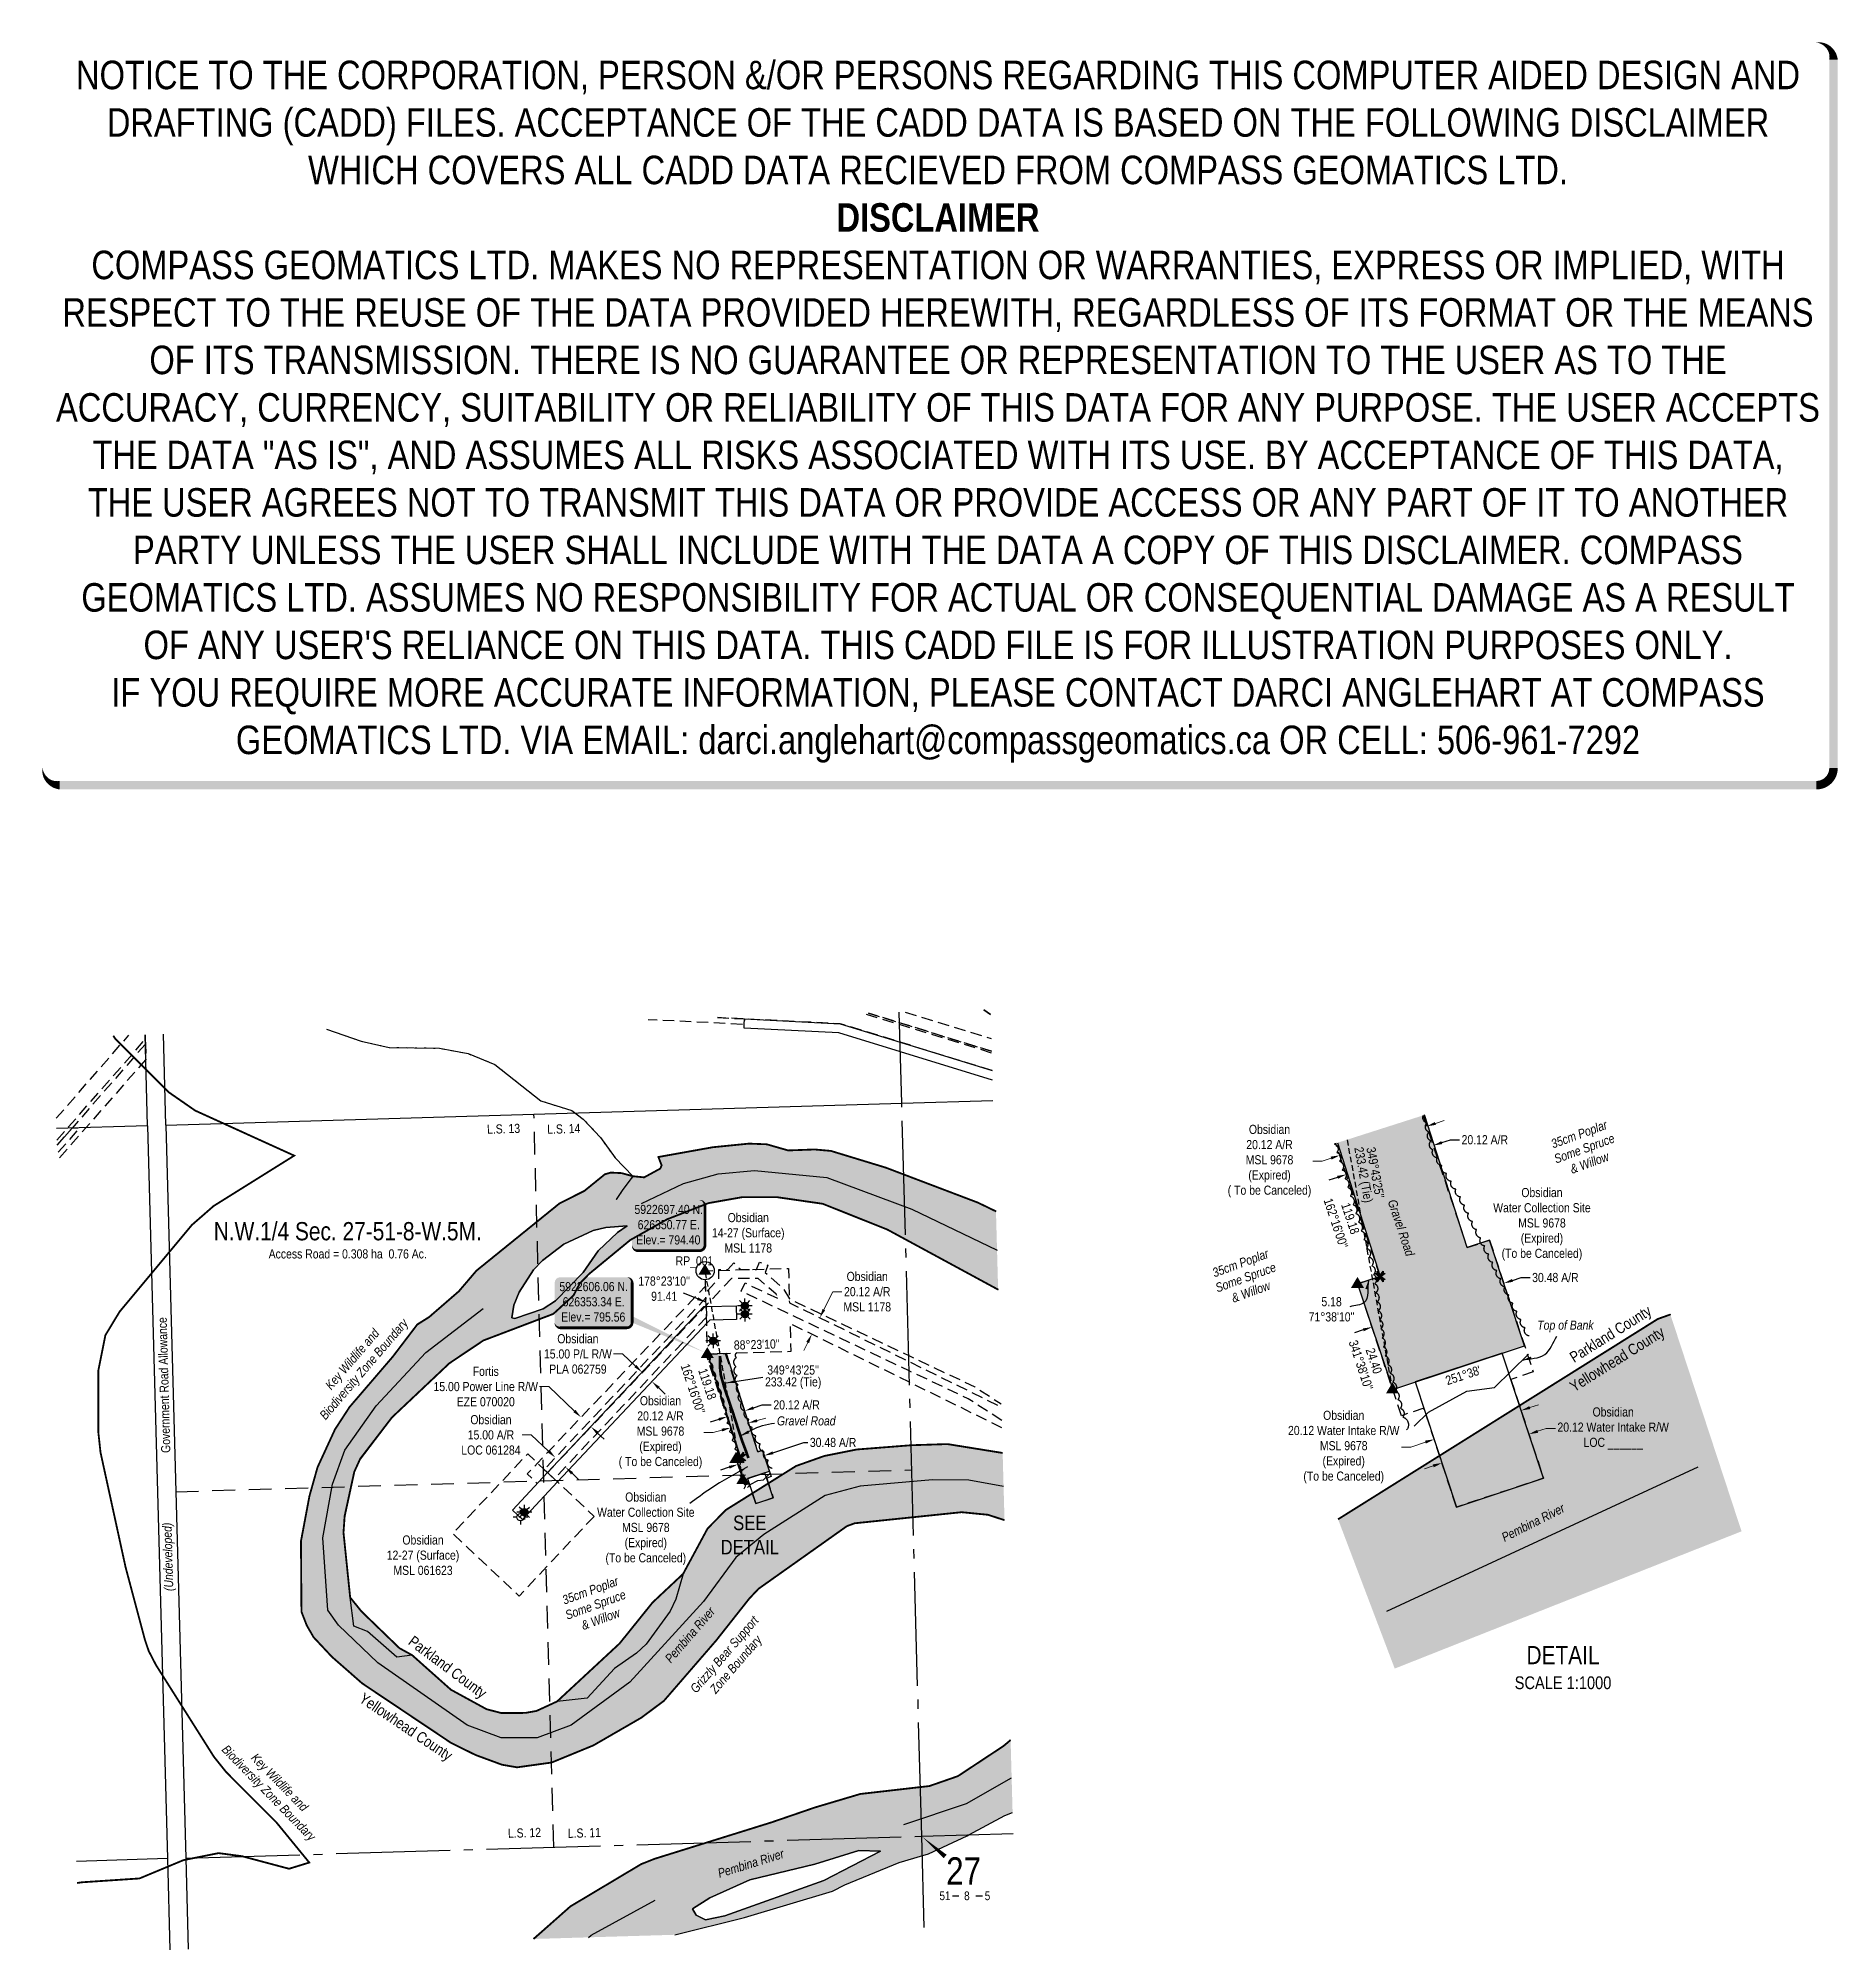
# Model space of a CAD drawing. Extents: x 625619 to 627593, y 5921953 to 5924049.
import ezdxf
from ezdxf.enums import TextEntityAlignment as Align

# ---------------------------------------------------------------- set-up
doc = ezdxf.new("R2010")
doc.units = 0
doc.header["$LTSCALE"] = 5
doc.header["$PDSIZE"] = 0.5
for name, pattern in [('0', [1, 1, 0]), ('BORDER2', [22.225, 6.35, -3.175, 6.35, -3.175, 0, -3.175]), ('DASHDOT2', [12.7, 6.35, -3.175, 0, -3.175]), ('foc-ACCESSROAD', [3.75, 2.5, -1.25]), ('foc-FLOWLINE', [3.75, 2.5, -1.25]), ('foc-LSD', [8, 5, -3]), ('foc-QUARTERLINE', [33, 25, -3, 2, -3]), ('foc-TIELINE', [1.875, 1.25, -0.625]), ('foc-WHEELTRACKS', [2, 0.4, -1.6])]:
    doc.linetypes.add(name, pattern=pattern)
doc.layers.get('Defpoints').update_dxf_attribs({"color": 9})
for name, color, linetype in [('10', 1, 'Continuous'), ('35', 37, 'Continuous'), ('9', 3, 'Continuous'), ('AS-ROADS', 254, 'Continuous'), ('AS-WILDLIFE', 131, 'DASHDOT2'), ('BF_Hydro_Polygon', 7, 'Continuous'), ('C-AR', 13, 'foc-ACCESSROAD'), ('C-RW', 13, 'Continuous'), ('C-SYMBOL', 7, 'Continuous'), ('C-WS', 13, 'foc-ACCESSROAD'), ('C-WS-S', 8, 'Continuous'), ('DETAIL-T', 7, 'Continuous'), ('F-EZE', 190, 'foc-FLOWLINE'), ('F-WS-S', 8, 'Continuous'), ('L-33', 7, 'Continuous'), ('L-AREAREQUIRED', 7, 'Continuous'), ('L-BD', 7, 'Continuous'), ('L-MON', 1, 'Continuous'), ('L-ROAD-T', 7, 'Continuous'), ('L-SEC', 7, 'Continuous'), ('L-SECLBL', 7, 'Continuous'), ('L-SECQ', 8, 'foc-QUARTERLINE'), ('L-SECTION-LSD', 7, 'foc-LSD'), ('L-TIE', 7, 'foc-TIELINE'), ('L-TIE-T', 7, 'Continuous'), ('P-PROPOSED', 10, 'Continuous'), ('P-PROPOSED-H', 21, 'Continuous'), ('P-TXT', 4, 'Continuous'), ('T-BUSH', 110, '0'), ('T-BUSH-T', 110, 'Continuous'), ('T-SLOPE', 48, 'Continuous'), ('T-WATER', 160, 'Continuous'), ('T-WATER-H', 133, 'Continuous'), ('T-WATER-P3', 160, 'foc-WHEELTRACKS'), ('T-WATER-T', 170, 'Continuous')]:
    doc.layers.add(name, color=color, linetype=linetype)
doc.layers.add('AS-COUNTY', color=7, linetype='BORDER2', lineweight=60, true_color=0xcc33ff)
for name, color, linetype, lineweight in [('C-AR-T', 13, 'Continuous', 9), ('C-RW-T', 13, 'Continuous', 9), ('F-EZE-T', 190, 'Continuous', 9), ('T-TEXT', 48, 'Continuous', 18)]:
    doc.layers.add(name, color=color, linetype=linetype, lineweight=lineweight)
doc.layers.add('DISCLAIMER', color=7, linetype='Continuous', plot=False)
doc.layers.add('oil_and_gas_wells_pt', color=7, linetype='Continuous', plot=False)
doc.styles.add('100L', font='ARIALN.TTF', dxfattribs={"height": 11})
doc.styles.add('175L', font='ARIALN.TTF', dxfattribs={"height": 20})
doc.styles.add('240', font='ARIALN.TTF', dxfattribs={"height": 30})
doc.styles.add('80', font='ARIALN.TTF', dxfattribs={"height": 10})
doc.styles.add('80CG', font='ARIALN.TTF', dxfattribs={"height": 10})
doc.styles.add('80L', font='ARIALN.TTF', dxfattribs={"height": 10})
doc.styles.add('80LS', font='ARIALNI.TTF', dxfattribs={"height": 10})
doc.styles.add('foc-LtypeFont', font='ARIALN.TTF', dxfattribs={"height": 7.35})
doc.styles.add('SIMPLEX', font='ARIALN.TTF')
doc.linetypes.add('foc-TOPO-flowdirection-NOLINE', pattern='A,0,[">",foc-LtypeFont,S=0.3,R=0,X=0,Y=-0.945],-20,[">",foc-LtypeFont,S=0.3,R=0,X=0,Y=-0.945],0', length=20)
doc.dimstyles.new('Compass 5 000', dxfattribs={"dimscale": 5, "dimtxt": 9, "dimasz": 2, "dimexe": 0.2, "dimexo": 0.0625, "dimgap": 0.5, "dimtad": 0, "dimtih": 1, "dimtoh": 1, "dimzin": 0, "dimdsep": 46, "dimtxsty": '80CG', "dimcen": 0.1, "dimse1": 1, "dimse2": 1, "dimclrd": 256, "dimclrt": 256, "dimaunit": 1, "dimadec": 4, "dimazin": 0, "dimtfac": 0.06, "dimtofl": 0, "dimtmove": 0, "dimatfit": 1, "dimfxl": 0.2, "dimtolj": 1, "dimtzin": 0, "dimlwd": -1, "dimarcsym": 0})

msp = doc.modelspace()

# ---------------------------------------------------------------- texts
at = {"layer": '35', "color": 3, "style": '80'}
msp.add_attdef('RP_001', (626318.42, 5922703.154), 'RP', height=9.9967, dxfattribs=at)
at = {"layer": 'AS-WILDLIFE', "char_height": 9.99668, "attachment_point": 5, "style": '240'}
for s, width, insert, rotation in [('{\\fArial Narrow|b0|i1|c0|p34;Key Wildlife and\\PBiodiversity Zone Boundary}', 140.84449, (625971.102, 5922593.999), 49.349281), ('{\\fArial Narrow|b0|i1|c0|p34;Grizzly Bear Support\\PZone Boundary}', 106.20388, (626379.24, 5922270.164), 49.115969), ('{\\fArial Narrow|b0|i1|c0|p34;Key Wildlife and\\PBiodiversity Zone Boundary}', 140.84449, (625877.074, 5922129.508), 314.272744)]:
    msp.add_mtext_dynamic_manual_height_columns(s, width=width, gutter_width=44.985, heights=[0], dxfattribs=dict(at, insert=insert, rotation=rotation))
at = {"layer": 'C-AR-T', "char_height": 9.99668, "attachment_point": 5, "style": '80CG'}
for s, insert, width in [('\\A1;Obsidian\\PWater Collection Site\\PMSL 9678\\P(Expired)\\P(To be Canceled)', (627268.756, 5922748.339), 107.15855), ('\\A1;Obsidian\\P14-27 (Surface)\\PMSL 1178', (626398.075, 5922738.972), 78.96873), ('\\A1;Obsidian\\PWater Collection Site\\PMSL 9678\\P(Expired)\\P(To be Canceled)', (626285.686, 5922414.355), 107.15855), ('\\A1;Obsidian\\P12-27 (Surface)\\PMSL 061623', (626041.278, 5922385.354), 78.96873)]:
    msp.add_mtext(s, dxfattribs=dict(at, insert=insert, width=width))
at = {"layer": 'C-SYMBOL', "color": 3, "style": '175L'}
msp.add_text('N.W.1/4 Sec. 27-51-8-W.5M.', height=19.99336, dxfattribs=at).set_placement((625958.716, 5922724.767), align=Align.BOTTOM_CENTER)
at = {"layer": 'DETAIL-T', "color": 3, "attachment_point": 5, "style": '80CG'}
for s, insert, char_height, width in [('SEE\\PDETAIL', (626399.79, 5922407.566), 15.9948, 63.6154), ('DETAIL\\P{\\H0.7x;SCALE 1:1000}', (627291.874, 5922262.063), 19.99349, 223.78511)]:
    msp.add_mtext(s, dxfattribs=dict(at, insert=insert, char_height=char_height, width=width))
at = {"layer": 'L-33', "color": 200, "linetype": 'Continuous', "true_color": 0xcc33ff, "char_height": 11.99602, "attachment_point": 5, "style": '240'}
for s, width, insert, rotation in [('Parkland County', 101.59513, (627344.884, 5922626.577), 32.055787), ('Yellowhead County', 118.40264, (627352.117, 5922598.9), 32.055787), ('Parkland County', 101.59513, (626067.286, 5922261.317), 323.273327), ('Yellowhead County', 118.40264, (626021.62, 5922195.73), 326.122356)]:
    msp.add_mtext_dynamic_manual_height_columns(s, width=width, gutter_width=44.985, heights=[0], dxfattribs=dict(at, insert=insert, rotation=rotation))
at = {"layer": 'L-AREAREQUIRED', "color": 5, "insert": (625958.716, 5922710.737), "char_height": 9.99674, "attachment_point": 8, "style": '80L'}
msp.add_mtext('Access Road = 0.308 ha  0.76 Ac.', dxfattribs=at)
at = {"layer": 'L-BD', "style": '80L'}
for s, height, rotation, p in [("88°23'10''", 9.9967, 1.6135, (626407.466, 5922616.524)), ("341°38'10''", 9.99674, 288.3614, (627070.242, 5922593.843)), ('24.40', 9.9967, 288.3614, (627084.473, 5922598.566)), ("251°38'", 9.9967, 18.3993, (627182.333, 5922582.76))]:
    msp.add_text(s, height=height, rotation=rotation, dxfattribs=at).set_placement(p, align=Align.MIDDLE)
at = {"layer": 'L-BD', "char_height": 9.99674, "width": 37.68856, "attachment_point": 2, "rotation": 288.398968, "style": '80L'}
for insert in [(627063.351, 5922756.275), (626358.013, 5922574.764)]:
    msp.add_mtext("119.18\\P162°16'00'' ", dxfattribs=dict(at, insert=insert))
at = {"layer": 'L-BD', "char_height": 9.99674, "attachment_point": 2, "style": '80L'}
for s, insert, width in [("178°23'10''\\P91.41", (626305.852, 5922691.047), 25.64633), ("5.18\\P71%%D38'10''", (627038.011, 5922668.476), 30.41687)]:
    msp.add_mtext(s, dxfattribs=dict(at, insert=insert, width=width))
at = {"layer": 'L-ROAD-T', "style": '80L'}
msp.add_text('Government Road Allowance', height=9.99668, rotation=91.547194, dxfattribs=at).set_placement((625757.149, 5922571.991), align=Align.MIDDLE_CENTER)
at = {"layer": 'L-TIE-T', "style": '80L'}
for s, p in [('233.42 (Tie)', (627072.028, 5922802.422)), ("349°43'25''", (627086.044, 5922804.963))]:
    msp.add_text(s, height=9.99674, rotation=280.2766, dxfattribs=at).set_placement(p, align=Align.MIDDLE)
for s, p in [("349°43'25''", (626447.337, 5922588.523)), ('233.42 (Tie)', (626447.352, 5922574.277))]:
    msp.add_text(s, height=9.99674, dxfattribs=at).set_placement(p, align=Align.MIDDLE)
at = {"layer": 'P-TXT', "insert": (626491.148, 5922508.986), "char_height": 9.99674, "attachment_point": 5, "style": '80CG'}
msp.add_mtext('\\A1;30.48 A/R', dxfattribs=at)
at = {"layer": 'T-BUSH-T', "char_height": 9.99674, "width": 84.09034, "attachment_point": 2, "rotation": 20, "style": '80LS'}
for insert in [(627307.829, 5922851.846), (626936.328, 5922710.438), (626223.092, 5922351.439)]:
    msp.add_mtext('35cm Poplar\\PSome Spruce \\P& Willow', dxfattribs=dict(at, insert=insert))
at = {"layer": 'T-TEXT', "style": '80LS'}
msp.add_text('(Undeveloped)', height=9.99668, rotation=91.547194, dxfattribs=at).set_placement((625761.342, 5922383.578), align=Align.MIDDLE_CENTER)
at = {"layer": 'T-TEXT', "insert": (627108.915, 5922776.601), "char_height": 9.99674, "attachment_point": 1, "rotation": 288.492882, "style": '80L'}
msp.add_mtext_dynamic_manual_height_columns('{\\fArial Narrow|b0|i1|c0|p34;Gravel Road}', width=64.9704, gutter_width=50, heights=[0], dxfattribs=at)
at = {"layer": 'T-TEXT', "char_height": 9.99674, "attachment_point": 1, "style": '80L'}
for s, width, insert in [('{\\fArial Narrow|b0|i1|c0|p34;Top of Bank}', 62.48745, (627263.667, 5922642.719)), ('{\\fArial Narrow|b0|i1|c0|p34;Gravel Road}', 64.9704, (626429.57, 5922537.753))]:
    msp.add_mtext_dynamic_manual_height_columns(s, width=width, gutter_width=50, heights=[0], dxfattribs=dict(at, insert=insert))
at = {"layer": 'T-WATER-T', "char_height": 9.99668, "width": 78.96873, "attachment_point": 5, "style": '80CG'}
for insert, rotation in [((627259.075, 5922421.142), 26.763632), ((626334.158, 5922297.956), 49.115969), ((626400.953, 5922047.309), 17.318471)]:
    msp.add_mtext('\\A1;{\\fArial Narrow|b0|i1|c0|p34;Pembina River}', dxfattribs=dict(at, insert=insert, rotation=rotation))

# ---------------------------------------------------------------- blocks, each defined once
blk = doc.blocks.new('TRIA')
blk.add_hatch(color=255).paths.add_polyline_path([(-0.04, 1.52), (-1.47, -0.87), (1.39, -0.87)])
blk = doc.blocks.new('TRIAA')
blk.add_blockref('TRIA', (0, 0))
blk = doc.blocks.new('TRIB')
at = {"color": 1}
blk.add_lwpolyline([(-1.12, -0.67), (-0.04, 1.13), (1.04, -0.67)], close=True, dxfattribs=at)
blk = doc.blocks.new('TRIBB')
blk.add_blockref('TRIB', (0, 0))
blk = doc.blocks.new('TRICC')
for name in ['TRIAA', 'TRIBB']:
    blk.add_blockref(name, (0, 0))
blk = doc.blocks.new('plspike')
blk.add_blockref('TRICC', (0, 0))
blk = doc.blocks.new('STRIA')
blk.add_hatch(color=255).paths.add_polyline_path([(-0.04, 1.52), (-1.47, -0.87), (1.39, -0.87)])
blk = doc.blocks.new('STRIAA')
blk.add_blockref('STRIA', (0, 0))
blk = doc.blocks.new('STRIB')
at = {"color": 1}
blk.add_solid([(-1.12, -0.67), (-0.04, 1.13), (1.04, -0.67)], dxfattribs=at)
blk = doc.blocks.new('STRIBB')
blk.add_blockref('STRIB', (0, 0))
blk = doc.blocks.new('STRICC')
for name in ['STRIAA', 'STRIBB']:
    blk.add_blockref(name, (0, 0))
blk = doc.blocks.new('fdspike')
blk.add_blockref('STRICC', (0, 0))
blk = doc.blocks.new('TEMP')
h = blk.add_hatch(color=255)
h.dxf.hatch_style = 1
h.paths.add_polyline_path([(0, 0.25), (-0.67, 1.15), (-0.67, 0.67), (-1.15, 0.67), (-0.25, 0), (-1.15, -0.67), (-0.67, -0.67), (-0.67, -1.15), (0, -0.25), (0.67, -1.15), (0.67, -0.67), (1.15, -0.67), (0.25, 0), (1.15, 0.67), (0.67, 0.67), (0.67, 1.15)])
h.paths.add_polyline_path([(0.57, 0.85), (0.57, 0.57), (0.85, 0.57), (0.08, 0), (0.85, -0.57), (0.57, -0.57), (0.57, -0.85), (0, -0.08), (-0.57, -0.85), (-0.57, -0.57), (-0.85, -0.57), (-0.08, 0), (-0.85, 0.57), (-0.57, 0.57), (-0.57, 0.85), (0, 0.08)], flags=16)
h = blk.add_hatch(color=1)
h.dxf.hatch_style = 1
h.paths.add_polyline_path([(0, 0.08), (-0.57, 0.85), (-0.57, 0.57), (-0.85, 0.57), (-0.08, 0), (-0.85, -0.57), (-0.57, -0.57), (-0.57, -0.85), (0, -0.08), (0.57, -0.85), (0.57, -0.57), (0.85, -0.57), (0.08, 0), (0.85, 0.57), (0.57, 0.57), (0.57, 0.85)])
at = {"color": 1}
for p, q in [((-0.08, 0), (0.08, 0)), ((0, 0.08), (0, -0.08))]:
    blk.add_line(p, q, dxfattribs=at)
at = {"color": 255, "flags": 128}
blk.add_lwpolyline([(-0.25, 0), (-1.15, 0.67), (-0.67, 0.67), (-0.67, 1.15), (0, 0.25), (0.67, 1.15), (0.67, 0.67), (1.15, 0.67), (0.25, 0), (1.15, -0.67), (0.67, -0.67), (0.67, -1.15), (0, -0.25), (-0.67, -1.15), (-0.67, -0.67), (-1.15, -0.67)], close=True, dxfattribs=at)
at = {"color": 1, "flags": 128}
blk.add_lwpolyline([(-0.08, 0), (-0.85, 0.57), (-0.57, 0.57), (-0.57, 0.85), (0, 0.08), (0.57, 0.85), (0.57, 0.57), (0.85, 0.57), (0.08, 0), (0.85, -0.57), (0.57, -0.57), (0.57, -0.85), (0, -0.08), (-0.57, -0.85), (-0.57, -0.57), (-0.85, -0.57)], close=True, dxfattribs=at)
blk = doc.blocks.new('*D418')
at = {"layer": 'Defpoints', "color": 0, "transparency": 16777216}
for p in [(626391.6, 5922552), (626372.5, 5922545.7), (626394.4, 5922543.8)]:
    blk.add_point(p, dxfattribs=at)
at = {"layer": 'P-TXT', "transparency": 16777216}
for p, q in [((626403.8, 5922547), (626413.3, 5922550.2)), ((626413.3, 5922550.2), (626423.3, 5922550.2)), ((626365.8, 5922534.3), (626356.3, 5922531.2))]:
    blk.add_line(p, q, dxfattribs=at)
for points in [[(626365.3, 5922535.9), (626366.3, 5922532.8), (626375.3, 5922537.5)], [(626403.3, 5922548.6), (626404.4, 5922545.4), (626394.4, 5922543.8)]]:
    blk.add_solid(points, dxfattribs=at)
at = {"layer": 'P-TXT', "transparency": 16777216, "insert": (626451.1, 5922550.2), "char_height": 10, "attachment_point": 5, "style": '80CG'}
blk.add_mtext('\\A1;20.12 A/R', dxfattribs=at)
blk = doc.blocks.new('L-SECLBL')
at = {"layer": '9', "color": 7}
for p, q in [((-5.1, -27.8), (-12.3, -27.8)), ((20.7, -27.8), (13.5, -27.8))]:
    blk.add_line(p, q, dxfattribs=at)
at = {"layer": '10', "color": 2, "style": 'SIMPLEX'}
blk.add_attdef('SEC', text='', height=30, dxfattribs=at).set_placement((0, 0), align=Align.MIDDLE)
at = {"layer": '10', "color": 5, "style": '80L'}
blk.add_attdef('TWP', text='', height=9.5, dxfattribs=at).set_placement((-14.4, -27.4), align=Align.MIDDLE_RIGHT)
blk.add_attdef('RGE', text='', height=9.5, dxfattribs=at).set_placement((3.6, -27.4), align=Align.MIDDLE_CENTER)
blk.add_attdef('MER', text='', height=9.5, dxfattribs=at).set_placement((23.2, -27.4), align=Align.MIDDLE_LEFT)
blk = doc.blocks.new('*D420')
at = {"layer": 'C-AR-T', "transparency": 16777216}
for p, q in [((626160.1, 5922517.3), (626150.1, 5922517.3)), ((626179.3, 5922499.2), (626160.1, 5922517.3)), ((626204.8, 5922475.3), (626212, 5922468.4))]:
    blk.add_line(p, q, dxfattribs=at)
for points in [[(626180.4, 5922500.5), (626178.1, 5922498), (626186.5, 5922492.4)], [(626205.9, 5922476.5), (626203.6, 5922474), (626197.5, 5922482.1)]]:
    blk.add_solid(points, dxfattribs=at)
at = {"layer": 'Defpoints', "color": 0, "transparency": 16777216}
for p in [(626290, 5922602.3), (626300.9, 5922592), (626186.5, 5922492.4)]:
    blk.add_point(p, dxfattribs=at)
at = {"layer": 'C-AR-T', "transparency": 16777216, "insert": (626115.8, 5922517.3), "char_height": 10, "attachment_point": 5, "style": '80CG'}
blk.add_mtext('\\A1;Obsidian\\P15.00 A/R\\PLOC 061284', dxfattribs=at)
blk = doc.blocks.new('*D421')
at = {"layer": 'C-AR-T', "transparency": 16777216}
for p, q in [((626481, 5922654.8), (626490.7, 5922674.4)), ((626490.7, 5922674.4), (626500.7, 5922674.4)), ((626463.3, 5922618.8), (626458.9, 5922609.8))]:
    blk.add_line(p, q, dxfattribs=at)
for points in [[(626479.6, 5922655.5), (626482.5, 5922654.1), (626476.6, 5922645.8)], [(626461.8, 5922619.5), (626464.8, 5922618), (626467.8, 5922627.8)]]:
    blk.add_solid(points, dxfattribs=at)
at = {"layer": 'Defpoints', "color": 0, "transparency": 16777216}
for p in [(626467.8, 5922627.8), (626531.9, 5922618.6), (626523, 5922600.6)]:
    blk.add_point(p, dxfattribs=at)
at = {"layer": 'C-AR-T', "transparency": 16777216, "insert": (626528.6, 5922674.4), "char_height": 10, "attachment_point": 5, "style": '80CG'}
blk.add_mtext('\\A1;Obsidian\\P20.12 A/R\\PMSL 1178', dxfattribs=at)
blk = doc.blocks.new('*D422')
at = {"layer": 'C-AR-T', "transparency": 16777216}
for p, q in [((626407.8, 5922533), (626417.4, 5922535.6)), ((626359.5, 5922520), (626349.5, 5922520)), ((626369.1, 5922522.6), (626359.5, 5922520))]:
    blk.add_line(p, q, dxfattribs=at)
for points in [[(626407.3, 5922534.6), (626408.2, 5922531.4), (626398.1, 5922530.4)], [(626368.7, 5922524.2), (626369.6, 5922521), (626378.8, 5922525.2)]]:
    blk.add_solid(points, dxfattribs=at)
at = {"layer": 'Defpoints', "color": 0, "transparency": 16777216}
for p in [(626397.3, 5922533.6), (626377.9, 5922528.3), (626378.8, 5922525.2)]:
    blk.add_point(p, dxfattribs=at)
at = {"layer": 'C-AR-T', "transparency": 16777216, "insert": (626301.8, 5922520), "char_height": 10, "attachment_point": 5, "style": '80CG'}
blk.add_mtext('\\A1;Obsidian\\P20.12 A/R\\PMSL 9678\\P(Expired)\\P( To be Canceled)', dxfattribs=at)
blk = doc.blocks.new('*D423')
at = {"layer": 'C-RW-T', "transparency": 16777216}
for p, q in [((626260.3, 5922606.1), (626250.3, 5922606.1)), ((626274.3, 5922592.9), (626260.3, 5922606.1)), ((626299.8, 5922568.9), (626307.1, 5922562.1))]:
    blk.add_line(p, q, dxfattribs=at)
for points in [[(626275.4, 5922594.1), (626273.1, 5922591.7), (626281.6, 5922586.1)], [(626300.9, 5922570.1), (626298.6, 5922567.7), (626292.5, 5922575.8)]]:
    blk.add_solid(points, dxfattribs=at)
at = {"layer": 'Defpoints', "color": 0, "transparency": 16777216}
for p in [(626292.5, 5922575.8), (626247.7, 5922550.1), (626258.7, 5922539.8)]:
    blk.add_point(p, dxfattribs=at)
at = {"layer": 'C-RW-T', "transparency": 16777216, "insert": (626211.2, 5922606.1), "char_height": 10, "attachment_point": 5, "style": '80CG'}
blk.add_mtext('\\A1;Obsidian\\P15.00 P/L R/W\\PPLA 062759', dxfattribs=at)
blk = doc.blocks.new('*D424')
at = {"layer": 'Defpoints', "color": 0, "transparency": 16777216}
for p in [(626263.3, 5922587.9), (626274.3, 5922577.6), (626214.6, 5922536.7)]:
    blk.add_point(p, dxfattribs=at)
at = {"layer": 'F-EZE-T', "transparency": 16777216}
for p, q in [((626179.2, 5922570.3), (626169.2, 5922570.3)), ((626207.4, 5922543.5), (626179.2, 5922570.3)), ((626232.8, 5922519.4), (626240.1, 5922512.5))]:
    blk.add_line(p, q, dxfattribs=at)
for points in [[(626208.5, 5922544.8), (626206.2, 5922542.3), (626214.6, 5922536.7)], [(626234, 5922520.6), (626231.7, 5922518.2), (626225.6, 5922526.3)]]:
    blk.add_solid(points, dxfattribs=at)
at = {"layer": 'F-EZE-T', "transparency": 16777216, "insert": (626110.1, 5922570.3), "char_height": 10, "attachment_point": 5, "style": '80CG'}
blk.add_mtext('\\A1;Fortis\\P15.00 Power Line R/W\\PEZE 070020', dxfattribs=at)
blk = doc.blocks.new('GABD')
for p, q in [((-0.81, 0), (-1.62, 0)), ((0, 0.81), (0, 1.62)), ((1.62, 0), (0.81, 0)), ((0, -0.81), (0, -1.62))]:
    blk.add_line(p, q)
blk.add_circle((0, 0), 0.8)
blk = doc.blocks.new('GAS')
h = blk.add_hatch(color=255)
h.dxf.hatch_style = 1
edge = h.paths.add_edge_path()
edge.add_arc((0, 0), 0.9, 0, 360)
for p, q in [((-0.81, 0), (-1.62, 0)), ((-0.57, 0.57), (-1.14, 1.14)), ((0, 0.81), (0, 1.62)), ((0.57, 0.57), (1.14, 1.14)), ((1.62, 0), (0.81, 0)), ((-0.57, -0.57), (-1.14, -1.14)), ((0, -0.81), (0, -1.62)), ((1.14, -1.14), (0.57, -0.57))]:
    blk.add_line(p, q)
blk.add_circle((0, 0), 0.8)
blk = doc.blocks.new('*D426')
at = {"layer": 'C-AR-T', "transparency": 16777216}
for p, q in [((627151.9, 5922858.9), (627161.4, 5922862.1)), ((627027.6, 5922817.6), (627017.6, 5922817.6)), ((627037.5, 5922820.9), (627027.6, 5922817.6))]:
    blk.add_line(p, q, dxfattribs=at)
for points in [[(627151.3, 5922860.5), (627152.4, 5922857.4), (627142.4, 5922855.8)], [(627036.9, 5922822.5), (627038, 5922819.3), (627047, 5922824)]]:
    blk.add_solid(points, dxfattribs=at)
at = {"layer": 'Defpoints', "color": 0, "transparency": 16777216}
for p in [(627047, 5922824), (627148.1, 5922838.5), (627052.7, 5922806.7)]:
    blk.add_point(p, dxfattribs=at)
at = {"layer": 'C-AR-T', "transparency": 16777216, "insert": (626969.9, 5922817.6), "char_height": 10, "attachment_point": 5, "style": '80CG'}
blk.add_mtext('\\A1;Obsidian\\P20.12 A/R\\PMSL 9678\\P(Expired)\\P( To be Canceled)', dxfattribs=at)
blk = doc.blocks.new('*D427')
at = {"layer": 'C-AR-T', "transparency": 16777216}
for p, q in [((627255.4, 5922547.3), (627264.9, 5922550.4)), ((627141, 5922509.4), (627124.8, 5922504)), ((627124.8, 5922504), (627114.8, 5922504))]:
    blk.add_line(p, q, dxfattribs=at)
for points in [[(627254.9, 5922548.8), (627256, 5922545.7), (627245.9, 5922544.1)], [(627140.4, 5922511), (627141.5, 5922507.8), (627150.5, 5922512.5)]]:
    blk.add_solid(points, dxfattribs=at)
at = {"layer": 'Defpoints', "color": 0, "transparency": 16777216}
for p in [(627240, 5922561.9), (627144.6, 5922530.3), (627150.5, 5922512.5)]:
    blk.add_point(p, dxfattribs=at)
at = {"layer": 'C-AR-T', "transparency": 16777216, "insert": (627051.3, 5922504), "char_height": 10, "attachment_point": 5, "style": '80CG'}
blk.add_mtext('\\A1;Obsidian\\P20.12 Water Intake R/W\\PMSL 9678\\P(Expired)\\P(To be Canceled)', dxfattribs=at)
blk = doc.blocks.new('*D428')
at = {"layer": 'C-RW-T', "transparency": 16777216}
for p, q in [((627264, 5922521.3), (627273.5, 5922524.4)), ((627273.5, 5922524.4), (627283.5, 5922524.4)), ((627149.6, 5922483.4), (627140.1, 5922480.3))]:
    blk.add_line(p, q, dxfattribs=at)
for points in [[(627263.5, 5922522.9), (627264.6, 5922519.7), (627254.5, 5922518.1)], [(627149, 5922485), (627150.1, 5922481.8), (627159.1, 5922486.5)]]:
    blk.add_solid(points, dxfattribs=at)
at = {"layer": 'Defpoints', "color": 0, "transparency": 16777216}
for p in [(627254.5, 5922518.1), (627261.2, 5922498.1), (627165.7, 5922466.5)]:
    blk.add_point(p, dxfattribs=at)
at = {"layer": 'C-RW-T', "transparency": 16777216, "insert": (627346.9, 5922524.4), "char_height": 10, "attachment_point": 5, "style": '80CG'}
blk.add_mtext('\\A1;Obsidian\\P20.12 Water Intake R/W\\PLOC ______', dxfattribs=at)
blk = doc.blocks.new('*D429')
at = {"layer": 'Defpoints', "color": 0, "transparency": 16777216}
for p in [(627149.4, 5922834.7), (627169.3, 5922774.8), (627073.9, 5922743)]:
    blk.add_point(p, dxfattribs=at)
at = {"layer": 'P-TXT', "transparency": 16777216}
for p, q in [((627158.9, 5922837.9), (627168.4, 5922841)), ((627168.4, 5922841), (627178.4, 5922841)), ((627044.5, 5922799.8), (627035, 5922796.7))]:
    blk.add_line(p, q, dxfattribs=at)
for points in [[(627158.4, 5922839.5), (627159.4, 5922836.3), (627149.4, 5922834.7)], [(627043.9, 5922801.4), (627045, 5922798.2), (627054, 5922803)]]:
    blk.add_solid(points, dxfattribs=at)
at = {"layer": 'P-TXT', "transparency": 16777216, "insert": (627206.1, 5922841), "char_height": 10, "attachment_point": 5, "style": '80CG'}
blk.add_mtext('\\A1;20.12 A/R', dxfattribs=at)
blk = doc.blocks.new('*U434')
h = blk.add_hatch(color=254)
edge = h.paths.add_edge_path()
edge.add_line((-34, -28.5), (34, -28.5))
edge.add_arc((34, -22.5), 6, 270, 360)
edge.add_line((40, -22.5), (40, 21))
edge.add_arc((34, 21), 6, 0, 90)
edge.add_line((34, 27), (-34, 27))
edge.add_arc((-34, 21), 6, 90, 180)
edge.add_line((-40, 21), (-40, -22.5))
edge.add_arc((-34, -22.5), 6, 180, 270)
at = {"color": 1, "flags": 128}
blk.add_lwpolyline([(-34, -28.5, 3, 3, 0), (34, -28.5, 3, 3, 0.414214), (40, -22.5, 3, 3, 0), (40, 21, 3, 0, 0.414214), (34, 27, 0, 0, 0), (-34, 27, 0, 0, 0.414214), (-40, 21, 0, 0, 0), (-40, -22.5, 0, 3, 0.414214)], format="xyseb", close=True, dxfattribs=at)
blk.add_lwpolyline([(-31.4, -14.8, 0, 10, 0), (0, 0, 5, 5, 0)], format="xyseb", dxfattribs=at)
at = {"color": 1, "style": '80'}
blk.add_attdef('ENTER_TEXT_001', (-36, -5), '', height=10, dxfattribs=at)
blk = doc.blocks.new('*U435')
h = blk.add_hatch(color=254)
edge = h.paths.add_edge_path()
edge.add_line((-36.5, -28.5), (36.5, -28.5))
edge.add_arc((36.5, -22.5), 6, 270, 360)
edge.add_line((42.5, -22.5), (42.5, 21))
edge.add_arc((36.5, 21), 6, 0, 90)
edge.add_line((36.5, 27), (-36.5, 27))
edge.add_arc((-36.5, 21), 6, 90, 180)
edge.add_line((-42.5, 21), (-42.5, -22.5))
edge.add_arc((-36.5, -22.5), 6, 180, 270)
at = {"color": 1, "flags": 128}
blk.add_lwpolyline([(-36.5, -28.5, 3, 3, 0), (36.5, -28.5, 3, 3, 0.414214), (42.5, -22.5, 3, 3, 0), (42.5, 21, 3, 0, 0.414214), (36.5, 27, 0, 0, 0), (-36.5, 27, 0, 0, 0.414214), (-42.5, 21, 0, 0, 0), (-42.5, -22.5, 0, 3, 0.414214)], format="xyseb", close=True, dxfattribs=at)
blk.add_lwpolyline([(122.7, -55.7, 0, 10, 0), (0, 0, 5, 5, 0)], format="xyseb", dxfattribs=at)
at = {"color": 1, "style": '80'}
blk.add_attdef('ENTER_TEXT_001', (-36, -5), '', height=10, dxfattribs=at)
blk = doc.blocks.new('*D441')
at = {"layer": 'Defpoints', "color": 0, "transparency": 16777216}
for p in [(627226.4, 5922685.2), (627226.9, 5922683.6), (627081.8, 5922637.3)]:
    blk.add_point(p, dxfattribs=at)
at = {"layer": 'P-TXT', "transparency": 16777216}
for p, q in [((627236.4, 5922686.8), (627245.9, 5922689.9)), ((627245.9, 5922689.9), (627255.9, 5922689.9)), ((627072.8, 5922632.5), (627063.3, 5922629.3))]:
    blk.add_line(p, q, dxfattribs=at)
for points in [[(627235.9, 5922688.4), (627236.9, 5922685.2), (627226.9, 5922683.6)], [(627072.3, 5922634.1), (627073.3, 5922630.9), (627082.3, 5922635.6)]]:
    blk.add_solid(points, dxfattribs=at)
at = {"layer": 'P-TXT', "transparency": 16777216, "insert": (627283.5, 5922689.9), "char_height": 10, "attachment_point": 5, "style": '80CG'}
blk.add_mtext('\\A1;\\A1;30.48 A/R', dxfattribs=at)
blk = doc.blocks.new('Disclaimer_Legal')
at = {"layer": 'DISCLAIMER', "color": 254, "flags": 128}
blk.add_lwpolyline([(-3612.9, -1104.6, 37.5, 37.5, 0), (4096.1, -1104.6, 37.5, 37.5, 0.414214), (4171.1, -1029.6, 37.5, 37.5, 0), (4171.1, 2078.7, 37.5, 0, 0.414214), (4096.1, 2153.7, 0, 0, 0), (-3612.9, 2153.7, 0, 0, 0.414214), (-3687.9, 2078.7, 0, 0, 0), (-3687.9, -1029.6, 0, 37.5, 0.414214)], format="xyseb", close=True, dxfattribs=at)
at = {"layer": 'DISCLAIMER', "color": 254, "insert": (241.6, 533.9), "char_height": 125, "width": 7717.568, "attachment_point": 5, "style": '80'}
blk.add_mtext('NOTICE TO THE CORPORATION, PERSON &/OR PERSONS REGARDING THIS COMPUTER AIDED DESIGN AND DRAFTING (CADD) FILES. ACCEPTANCE OF THE CADD DATA IS BASED ON THE FOLLOWING DISCLAIMER WHICH COVERS ALL CADD DATA RECIEVED FROM COMPASS GEOMATICS LTD.\\P{\\fArial Narrow|b1|i0|c0|p34;DISCLAIMER}\\PCOMPASS GEOMATICS LTD. MAKES NO REPRESENTATION OR WARRANTIES, EXPRESS OR IMPLIED, WITH RESPECT TO THE REUSE OF THE DATA PROVIDED HEREWITH, REGARDLESS OF ITS FORMAT OR THE MEANS OF ITS TRANSMISSION. THERE IS NO GUARANTEE OR REPRESENTATION TO THE USER AS TO THE ACCURACY, CURRENCY, SUITABILITY OR RELIABILITY OF THIS DATA FOR ANY PURPOSE. THE USER ACCEPTS THE DATA "AS IS", AND ASSUMES ALL RISKS ASSOCIATED WITH ITS USE. BY ACCEPTANCE OF THIS DATA, THE USER AGREES NOT TO TRANSMIT THIS DATA OR PROVIDE ACCESS OR ANY PART OF IT TO ANOTHER PARTY UNLESS THE USER SHALL INCLUDE WITH THE DATA A COPY OF THIS DISCLAIMER. COMPASS GEOMATICS LTD. ASSUMES NO RESPONSIBILITY FOR ACTUAL OR CONSEQUENTIAL DAMAGE AS A RESULT OF ANY USER\'S RELIANCE ON THIS DATA. THIS CADD FILE IS FOR ILLUSTRATION PURPOSES ONLY.\\PIF YOU REQUIRE MORE ACCURATE INFORMATION, PLEASE CONTACT DARCI ANGLEHART AT COMPASS GEOMATICS LTD. VIA EMAIL: darci.anglehart@compassgeomatics.ca OR CELL: 506-961-7292', dxfattribs=at)

# ---------------------------------------------------------------- dimensions: what is measured, and where the dimension line sits
at = {"layer": 'C-AR-T'}
for base, p1, p2, angle, text, picture, middle in [((627046.96, 5922824.042), (627148.143, 5922838.477), (627052.717, 5922806.735), 198.398968, 'Obsidian\\P20.12 A/R\\PMSL 9678\\P(Expired)\\P( To be Canceled)', '*D426', (626969.925, 5922817.595)), ((626467.752, 5922627.752), (626531.928, 5922618.626), (626523.043, 5922600.561), 243.813073, 'Obsidian\\P20.12 A/R\\PMSL 1178', '*D421', (626528.631, 5922674.425)), ((626186.55, 5922492.385), (626300.912, 5922592.003), (626289.988, 5922602.285), 136.734558, 'Obsidian\\P15.00 A/R\\PLOC 061284', '*D420', (626115.801, 5922517.288)), ((626378.784, 5922525.186), (626397.264, 5922533.551), (626377.934, 5922528.331), 195.113127, 'Obsidian\\P20.12 A/R\\PMSL 9678\\P(Expired)\\P( To be Canceled)', '*D422', (626301.822, 5922519.971)), ((627150.46, 5922512.533), (627240.044, 5922561.932), (627144.567, 5922530.342), 198.3076, 'Obsidian\\P20.12 Water Intake R/W\\PMSL 9678\\P(Expired)\\P(To be Canceled)', '*D427', (627051.345, 5922504.031))]:
    dim = msp.add_linear_dim(base=base, p1=p1, p2=p2, angle=angle, text=text, dimstyle='Compass 5 000', dxfattribs=at)
    dim.commit()
    dim.dimension.update_dxf_attribs({"geometry": picture, "text_midpoint": middle, "dimtype": 161})
at = {"layer": 'C-RW-T'}
for base, p1, p2, angle, text, picture, middle in [((626292.511, 5922575.766), (626247.702, 5922550.107), (626258.652, 5922539.798), 316.729984, 'Obsidian\\P15.00 P/L R/W\\PPLA 062759', '*D423', (626211.215, 5922606.086)), ((627254.535, 5922518.135), (627165.688, 5922466.506), (627261.165, 5922498.096), 18.3076, 'Obsidian\\P20.12 Water Intake R/W\\PLOC ______', '*D428', (627346.94, 5922524.417))]:
    dim = msp.add_linear_dim(base=base, p1=p1, p2=p2, angle=angle, text=text, dimstyle='Compass 5 000', dxfattribs=at)
    dim.commit()
    dim.dimension.update_dxf_attribs({"geometry": picture, "text_midpoint": middle, "dimtype": 161})
at = {"layer": 'F-EZE-T'}
dim = msp.add_linear_dim(base=(626214.633, 5922536.662), p1=(626274.257, 5922577.565), p2=(626263.333, 5922587.941), angle=136.477429, text='Fortis\\P15.00 Power Line R/W\\PEZE 070020', dimstyle='Compass 5 000', dxfattribs=at)
dim.commit()
dim.dimension.update_dxf_attribs({"geometry": '*D424', "text_midpoint": (626110.1, 5922570.274), "dimtype": 161})
at = {"layer": 'P-TXT'}
for base, p1, p2, picture, middle in [((627149.39, 5922834.728), (627073.912, 5922743.015), (627169.339, 5922774.758), '*D429', (627206.103, 5922841.041)), ((626394.353, 5922543.844), (626372.544, 5922545.684), (626391.63, 5922552.032), '*D418', (626451.066, 5922550.157))]:
    dim = msp.add_linear_dim(base=base, p1=p1, p2=p2, angle=18.398968, text='20.12 A/R', dimstyle='Compass 5 000', dxfattribs=at)
    dim.commit()
    dim.dimension.update_dxf_attribs({"geometry": picture, "text_midpoint": middle, "dimtype": 161})
at = {"layer": 'P-TXT', "color": 6}
dim = msp.add_linear_dim(base=(627226.899, 5922683.629), p1=(627081.779, 5922637.252), p2=(627226.363, 5922685.247), angle=18.363624, text='\\A1;30.48 A/R', dimstyle='Compass 5 000', dxfattribs=at)
dim.commit()
dim.dimension.update_dxf_attribs({"geometry": '*D441', "text_midpoint": (627283.548, 5922689.93), "dimtype": 161})

# ---------------------------------------------------------------- hatches: boundary and pattern name
at = {"layer": 'P-PROPOSED-H'}
h = msp.add_hatch(color=256, dxfattribs=at)
h.dxf.hatch_style = 1
h.paths.add_polyline_path([(627140.09, 5922868.322), (627044.305, 5922837.694), (627091.172, 5922691.128), (627066.602, 5922682.979), (627105.017, 5922567.239), (627249.612, 5922615.209), (627211.197, 5922730.934), (627186.626, 5922722.785)])
h = msp.add_hatch(color=256, dxfattribs=at)
h.dxf.hatch_style = 1
h.paths.add_polyline_path([(626374.271, 5922606.649), (626353.343, 5922606.059), (626389.629, 5922492.583), (626384.715, 5922490.953), (626392.398, 5922467.805), (626421.317, 5922477.399), (626413.634, 5922500.544), (626408.72, 5922498.914)])
at = {"layer": 'T-WATER-H'}
h = msp.add_hatch(color=256, dxfattribs=at)
h.dxf.hatch_style = 1
h.paths.add_polyline_path([(626548.939, 5922810.481), (626488.722, 5922828.824), (626470.916, 5922830.401), (626441.874, 5922829.345), (626418.401, 5922836.085), (626398.728, 5922836.823), (626358.949, 5922832.81), (626299.483, 5922822.149), (626303.062, 5922813.012), (626301.548, 5922809.435), (626283.851, 5922799.793), (626271.525, 5922801.056), (626259.127, 5922804.474), (626247.267, 5922805.046), (626240.781, 5922803.195), (626218.402, 5922785.035), (626191.12, 5922771.305), (626099.99, 5922697.544), (626080.711, 5922674.958), (626047.991, 5922646.599), (626035.057, 5922638.522), (626008.18, 5922603.21), (625960.715, 5922547.931), (625944.741, 5922523.392), (625925.579, 5922481.849), (625916.707, 5922450.316), (625907.411, 5922400.81), (625907.923, 5922323.354), (625913.729, 5922308.416), (625921.21, 5922295.441), (625941.484, 5922273.795), (625974.65, 5922244.74), (626072.039, 5922179.526), (626098.988, 5922166.223), (626127.929, 5922155.567), (626144.436, 5922152.709), (626182.394, 5922157.987), (626228.201, 5922176.788), (626280.837, 5922207.184), (626305.597, 5922225.674), (626362.876, 5922291.837), (626399.168, 5922337.767), (626409.349, 5922348.552), (626506.319, 5922417.282), (626514.825, 5922420.399), (626579.229, 5922427.072), (626632.114, 5922432.553), (626661.163, 5922429.707), (626679.193, 5922423.798), (626677.153, 5922497.519), (626616.601, 5922507.262), (626577.026, 5922506.016), (626516.984, 5922501.327), (626481.717, 5922494.299), (626450.604, 5922483.27), (626373.528, 5922435.003), (626353.447, 5922414.647), (626326.638, 5922364.936), (626318.613, 5922337.117), (626312.43, 5922323.823), (626286.251, 5922287.895), (626275.467, 5922278.092), (626251.401, 5922260.965), (626221.516, 5922228.585), (626188.373, 5922224.991), (626165.745, 5922214.558), (626153.517, 5922212.404), (626126.933, 5922212.346), (626111.069, 5922216.445), (626071.904, 5922237.858), (626029.358, 5922275.747), (626012.575, 5922273.484), (625980.493, 5922301.529), (625965.577, 5922307.73), (625961.379, 5922339.036), (625961.379, 5922339.035), (625954.058, 5922410.3), (625955.336, 5922428.089), (625965.93, 5922476.954), (625972.153, 5922490.553), (626007.184, 5922536.463), (626070.114, 5922595.839), (626107.483, 5922620.889), (626184.207, 5922650.043), (626206.339, 5922670.231), (626213.141, 5922683.206), (626223.222, 5922693.685), (626268.636, 5922731.069), (626309.15, 5922753.856), (626354.426, 5922771.54), (626390.991, 5922777.992), (626429.274, 5922778.132), (626479.792, 5922770.818), (626550.598, 5922742.581), (626570.726, 5922731.673), (626672.197, 5922676.68), (626669.822, 5922762.521), (626650.036, 5922772.092)])
h.paths.add_polyline_path([(626233.554, 5922719.187), (626254.734, 5922739.252), (626265.358, 5922746.825), (626241.9, 5922744.803), (626227.811, 5922741.692), (626195.886, 5922726.411), (626172.456, 5922708.726), (626162.607, 5922698.377), (626146.858, 5922674.034), (626141.043, 5922659.683), (626138.875, 5922645.56), (626141.969, 5922645.034), (626173.045, 5922655.701), (626186.785, 5922664.312), (626217.116, 5922695.34)], flags=16)
h.paths.add_polyline_path([(625973.813, 5922323.676), (626015.49, 5922283.394), (626029.358, 5922275.747), (626012.575, 5922273.484), (626012.575, 5922273.484), (625980.493, 5922301.529), (625965.577, 5922307.73), (625961.379, 5922339.036)], flags=17)
h.paths.add_polyline_path([(626312.43, 5922323.823), (626318.613, 5922337.117), (626326.638, 5922364.936), (626293.151, 5922333.528), (626256.92, 5922288.563), (626188.373, 5922224.991), (626221.516, 5922228.585), (626251.401, 5922260.965), (626275.467, 5922278.092), (626286.251, 5922287.895)], flags=17)
h = msp.add_hatch(color=256, dxfattribs=at)
h.dxf.hatch_style = 1
h.paths.add_polyline_path([(627045.105, 5922424.796), (627107.262, 5922261.022), (627487.737, 5922411.571), (627409.657, 5922649.39), (627396.047, 5922644.565)])
h = msp.add_hatch(color=256, dxfattribs=at)
h.dxf.hatch_style = 1
h.paths.add_polyline_path([(626679.72, 5922100.038), (626688.061, 5922103.271), (626685.865, 5922182.646), (626678.085, 5922176.102), (626628.017, 5922143.047), (626596.833, 5922132.194), (626587.492, 5922131.122), (626520.978, 5922123.499), (626471.256, 5922108.714), (626423.848, 5922092.454), (626352.045, 5922070.065), (626295.417, 5922052.407), (626280.603, 5922046.548), (626202.928, 5922000.167), (626162.567, 5921964.46), (626317.438, 5921969.056), (626393.91, 5921987.924), (626490.634, 5922016.845), (626504.167, 5922024.001), (626563.5, 5922048.158), (626589.591, 5922055.885), (626595.962, 5922057.771), (626638.395, 5922077.738), (626640.055, 5922078.634)])
h.paths.add_polyline_path([(626543.316, 5922060.808), (626480.888, 5922028.654), (626480.888, 5922028.653), (626372.536, 5921989.995), (626351.047, 5921985.276), (626340.757, 5921990.446), (626336.949, 5921997.53), (626355.94, 5922009.473), (626399.69, 5922029.465), (626470.944, 5922046.39), (626519.388, 5922061.456)], flags=0)
h.paths.add_polyline_path([(626543.316, 5922060.808), (626519.388, 5922061.456), (626470.944, 5922046.39), (626399.69, 5922029.465), (626355.94, 5922009.473), (626336.949, 5921997.53), (626340.757, 5921990.446), (626351.047, 5921985.276), (626372.536, 5921989.995), (626480.887, 5922028.653)], flags=16)

# ---------------------------------------------------------------- linework, layer by layer
at = {"layer": '35', "color": 3}
msp.add_circle((626350.77, 5922697.402), 9.997, dxfattribs=at)
at = {"layer": 'AS-COUNTY', "const_width": 1.999, "flags": 128}
for points in [[(626677.153, 5922497.519), (626616.601, 5922507.262), (626577.026, 5922506.016), (626516.984, 5922501.327), (626481.717, 5922494.299), (626450.604, 5922483.27), (626373.528, 5922435.003), (626353.447, 5922414.647), (626326.638, 5922364.936), (626293.151, 5922333.528), (626256.92, 5922288.563), (626188.373, 5922224.991), (626165.745, 5922214.558), (626153.517, 5922212.404), (626126.933, 5922212.346), (626111.069, 5922216.445), (626071.904, 5922237.858), (626029.358, 5922275.747), (626015.49, 5922283.394), (625973.813, 5922323.676), (625961.379, 5922339.035), (625954.058, 5922410.3), (625955.336, 5922428.089), (625965.93, 5922476.954), (625972.153, 5922490.553), (626007.184, 5922536.463), (626070.114, 5922595.839), (626107.483, 5922620.889), (626184.207, 5922650.043), (626206.339, 5922670.231), (626213.141, 5922683.206), (626223.222, 5922693.685), (626268.636, 5922731.069), (626309.15, 5922753.856), (626354.426, 5922771.54), (626390.991, 5922777.992), (626429.274, 5922778.132), (626479.792, 5922770.818), (626550.598, 5922742.581), (626570.726, 5922731.673), (626672.197, 5922676.68)], [(627409.657, 5922649.39), (627396.047, 5922644.565), (627045.105, 5922424.796)]]:
    msp.add_lwpolyline(points, dxfattribs=at)
at = {"layer": 'AS-ROADS', "flags": 128}
for points, const_width in [([(627134.207, 5922688.054), (627119.057, 5922730.644), (627099.342, 5922783.474), (627081.982, 5922835.379), (627077.786, 5922848.4)], 15), ([(626398.236, 5922491.968), (626395.206, 5922500.486), (626391.263, 5922511.052), (626387.791, 5922521.433), (626381.198, 5922541.893), (626375.63, 5922558.18), (626371.616, 5922569.863), (626368.011, 5922582.892), (626367.021, 5922592.18), (626367.051, 5922603.731)], 3)]:
    msp.add_lwpolyline(points, dxfattribs=dict(at, const_width=const_width))
at = {"layer": 'AS-WILDLIFE', "const_width": 1.999, "flags": 128}
msp.add_lwpolyline([(625661.649, 5922025.884), (625667.417, 5922026.649), (625730.269, 5922030.839), (625778.483, 5922050.929), (625816.944, 5922058.621), (625842.71, 5922055.244), (625894.348, 5922041.474), (625916.483, 5922048.285), (625880.29, 5922092.521), (625825.609, 5922147.202), (625811.77, 5922164.514), (625748.27, 5922265.056), (625740.431, 5922280.187), (625736.196, 5922292.689), (625715.029, 5922372.064), (625687.476, 5922498.296), (625685.194, 5922519.539), (625685.194, 5922588.331), (625692.806, 5922626.599), (625708.372, 5922652.349), (625787.747, 5922747.599), (625811.569, 5922768.381), (625900.007, 5922823.654), (625791.439, 5922873.003), (625762.108, 5922893.329), (625703.9, 5922951.537), (625701.455, 5922955.197)], dxfattribs=at)
at = {"layer": 'BF_Hydro_Polygon'}
for points in [[(626141.969, 5922645.034), (626138.875, 5922645.56), (626141.043, 5922659.683), (626146.858, 5922674.034), (626162.607, 5922698.377), (626172.456, 5922708.726), (626195.886, 5922726.411), (626227.811, 5922741.692), (626241.9, 5922744.803), (626265.358, 5922746.825), (626254.734, 5922739.252), (626233.554, 5922719.187), (626217.116, 5922695.34), (626186.785, 5922664.312), (626173.045, 5922655.701), (626141.969, 5922645.034)], [(626141.969, 5922645.034), (626173.045, 5922655.701), (626186.785, 5922664.312), (626217.116, 5922695.34), (626233.554, 5922719.187), (626254.734, 5922739.252), (626265.358, 5922746.825), (626241.9, 5922744.803), (626227.811, 5922741.692), (626195.886, 5922726.411), (626172.456, 5922708.726), (626162.607, 5922698.377), (626146.858, 5922674.034), (626141.043, 5922659.683), (626138.875, 5922645.56), (626141.969, 5922645.034)], [(626326.638, 5922364.936), (626318.613, 5922337.117), (626312.43, 5922323.823), (626286.251, 5922287.895), (626275.467, 5922278.092), (626251.401, 5922260.965), (626221.516, 5922228.585), (626188.373, 5922224.991), (626256.92, 5922288.563), (626293.151, 5922333.528), (626326.638, 5922364.936)], [(625961.379, 5922339.035), (625973.813, 5922323.676), (626015.49, 5922283.394), (626029.358, 5922275.747), (626012.575, 5922273.484), (625980.493, 5922301.529), (625965.577, 5922307.73), (625961.379, 5922339.035)], [(626351.047, 5921985.276), (626340.757, 5921990.446), (626336.949, 5921997.53), (626355.94, 5922009.473), (626399.69, 5922029.465), (626470.944, 5922046.39), (626519.388, 5922061.456), (626543.316, 5922060.808), (626480.888, 5922028.654), (626372.536, 5921989.995), (626351.047, 5921985.276)], [(626351.047, 5921985.276), (626372.536, 5921989.995), (626480.888, 5922028.653), (626543.316, 5922060.808), (626519.388, 5922061.456), (626470.944, 5922046.39), (626399.69, 5922029.465), (626355.94, 5922009.473), (626336.949, 5921997.53), (626340.757, 5921990.446), (626351.047, 5921985.276)]]:
    msp.add_lwpolyline(points, close=True, dxfattribs=at)
at = {"layer": 'C-AR', "flags": 128}
msp.add_lwpolyline([(626352.204, 5922646.498), (626185.264, 5922469.135), (626177.962, 5922476.043), (626174.342, 5922479.415), (626351.605, 5922667.75), (626351.729, 5922663.36), (626351.842, 5922659.359), (626352.204, 5922646.498)], close=True, dxfattribs=at)
at = {"layer": 'C-RW'}
for points in [[(626665.843, 5922906.336), (626564.968, 5922937.493), (626497.309, 5922958.391), (626393.523, 5922963.494), (626393.652, 5922967.554), (626393.842, 5922973.557), (626499.069, 5922968.383), (626564.673, 5922948.121), (626665.549, 5922916.962)], [(626663.85, 5922978.361), (626656.661, 5922983.733)]]:
    msp.add_lwpolyline(points, dxfattribs=at)
for points in [[(626384.86, 5922659.009), (626385.232, 5922644.012), (626356.074, 5922643.289), (626353.544, 5922640.6), (626188.906, 5922465.708), (626150.264, 5922424.645), (626139.34, 5922434.925), (626177.962, 5922476.043), (626349.418, 5922658.129), (626350.703, 5922658.161), (626353.051, 5922658.22), (626384.86, 5922659.009)], [(627129.655, 5922575.413), (627175.061, 5922438.178), (627270.538, 5922469.768), (627225.107, 5922607.079)]]:
    msp.add_lwpolyline(points, close=True, dxfattribs=at)
at = {"layer": 'C-RW', "flags": 128}
msp.add_lwpolyline([(626397.326, 5922469.44), (626406.407, 5922441.993), (626425.502, 5922448.311), (626416.416, 5922475.773)], close=True, dxfattribs=at)
at = {"layer": 'C-WS', "flags": 128}
for points in [[(626665.549, 5922916.962), (626564.673, 5922948.121), (626499.069, 5922968.383), (626393.842, 5922973.557), (626364.428, 5922975.003)], [(626529.855, 5922979.945), (626564.081, 5922969.373), (626664.961, 5922938.214)], [(626676.389, 5922525.15), (626574.858, 5922575.079), (626443.816, 5922639.523), (626444.686, 5922608.632), (626353.343, 5922606.059), (626350.77, 5922697.402), (626442.113, 5922699.975), (626443.175, 5922662.272), (626574.24, 5922597.819), (626675.759, 5922547.899)]]:
    msp.add_lwpolyline(points, dxfattribs=at)
at = {"layer": 'C-WS'}
for points in [[(625638.994, 5922864.633), (625718.519, 5922955.707)], [(625736.526, 5922956.245), (625736.663, 5922951.158), (625736.802, 5922946.036), (625656.257, 5922853.796), (625639.796, 5922834.944)], [(627138.396, 5922867.78), (627186.626, 5922722.785), (627211.197, 5922730.934), (627259.186, 5922586.366), (627234.653, 5922578.227), (627270.538, 5922469.768), (627175.061, 5922438.178), (627139.201, 5922546.561), (627114.59, 5922538.396), (627066.602, 5922682.979), (627091.172, 5922691.128), (627042.6, 5922837.149)]]:
    msp.add_lwpolyline(points, dxfattribs=at)
msp.add_lwpolyline([(626351.896, 5922606.018), (626372.906, 5922606.61), (626408.72, 5922498.914), (626413.634, 5922500.544), (626423.232, 5922471.63), (626418.325, 5922470.003), (626425.502, 5922448.311), (626406.407, 5922441.993), (626399.235, 5922463.669), (626394.313, 5922462.036), (626384.715, 5922490.953), (626389.629, 5922492.583), (626351.896, 5922606.018)], close=True, dxfattribs=at)
at = {"layer": 'C-WS', "flags": 128}
msp.add_lwpolyline([(626228.956, 5922428.012), (626146.711, 5922340.63), (626073.892, 5922409.168), (626156.138, 5922496.55), (626166.909, 5922486.412), (626174.342, 5922479.415), (626177.962, 5922476.043), (626185.264, 5922469.135), (626188.906, 5922465.708), (626228.956, 5922428.012)], close=True, dxfattribs=at)
at = {"layer": 'F-EZE', "flags": 128}
for points in [[(626364.428, 5922975.003), (626393.842, 5922973.557), (626393.652, 5922967.554), (626288.37, 5922972.73)], [(626665.017, 5922936.197), (626564.138, 5922967.327), (626523.868, 5922979.766)], [(626664.961, 5922938.214), (626564.081, 5922969.373), (626529.855, 5922979.945)], [(626570.198, 5922981.15), (626664.58, 5922951.996)], [(626656.661, 5922983.733), (626663.85, 5922978.361)], [(625639.643, 5922840.606), (625651.081, 5922853.639), (625736.663, 5922951.158), (625736.802, 5922946.037), (625737.259, 5922929.103), (625671.529, 5922854.26), (625640.237, 5922818.598)], [(625639.796, 5922834.944), (625656.257, 5922853.796), (625664.446, 5922854.045), (625640.035, 5922826.09)], [(626676.169, 5922533.112), (626639.39, 5922556.89), (626574.516, 5922587.639), (626390.256, 5922674.973), (626394.538, 5922684.007), (626431.718, 5922666.385), (626428.688, 5922671.591), (626408.869, 5922688.905), (626379.812, 5922688.813), (626352.985, 5922660.563), (626350.703, 5922658.161), (626177.962, 5922476.043), (626166.489, 5922464.195), (626155.616, 5922474.522), (626166.909, 5922486.412), (626350.885, 5922680.129), (626351.083, 5922673.08), (626352.59, 5922674.667), (626365.681, 5922688.45), (626365.658, 5922695.664), (626365.648, 5922698.765), (626375.506, 5922698.797), (626382.296, 5922705.946), (626389.776, 5922698.841), (626407.268, 5922698.897), (626410.261, 5922706.896), (626419.624, 5922703.393), (626417.309, 5922697.206), (626416.633, 5922695.398), (626436.501, 5922678.038), (626443.245, 5922666.452), (626444.31, 5922665.947), (626574.059, 5922604.449), (626646.703, 5922570.018), (626675.666, 5922551.288)]]:
    msp.add_lwpolyline(points, dxfattribs=at)
at = {"layer": 'L-SEC', "flags": 128}
for points in [[(625739.223, 5922856.313), (625736.526, 5922956.245)], [(625759.324, 5922856.914), (625756.627, 5922956.845)], [(625759.324, 5922856.914), (626566.538, 5922881.028)], [(626566.538, 5922881.028), (626666.461, 5922883.99)], [(625739.223, 5922856.313), (625639.3, 5922853.29)], [(625739.223, 5922856.313), (625760.932, 5922052.55)], [(625759.324, 5922856.914), (625781.034, 5922053.145)], [(625760.932, 5922052.55), (625763.615, 5921952.62)], [(625781.034, 5922053.145), (625783.717, 5921953.216)]]:
    msp.add_lwpolyline(points, dxfattribs=at)
at = {"layer": 'L-SECLBL', "flags": 128}
msp.add_lwpolyline([(626588.4, 5922077.044, 0, 4.998, 0), (626614.051, 5922054.949, 0, 0, 0)], format="xyseb", dxfattribs=at)
at = {"layer": 'L-SECQ', "flags": 128}
for points in [[(626566.538, 5922881.028), (626563.758, 5922980.957)], [(626588.4, 5922077.044), (626566.538, 5922881.028)], [(625781.034, 5922053.145), (626588.4, 5922077.044)], [(626588.4, 5922077.044), (626688.704, 5922080.013)], [(626591.115, 5921977.178), (626588.4, 5922077.044)], [(625760.932, 5922052.55), (625661.01, 5922049.525)]]:
    msp.add_lwpolyline(points, dxfattribs=at)
at = {"layer": 'L-SECTION-LSD', "flags": 128}
for points in [[(626184.683, 5922065.094), (626162.931, 5922868.971)], [(625770.179, 5922455.029), (626577.47, 5922478.989)]]:
    msp.add_lwpolyline(points, dxfattribs=at)
at = {"layer": 'L-TIE'}
for p, q in [((627105.017, 5922567.239), (627055.341, 5922841.223)), ((626392.398, 5922467.805), (626350.77, 5922697.402))]:
    msp.add_line(p, q, dxfattribs=at)
at = {"layer": 'oil_and_gas_wells_pt'}
for p in [(626394.276, 5922658.898), (626394.45, 5922649.887), (626359.477, 5922620.458), (626148.275, 5922427.158), (626152.453, 5922432.501)]:
    msp.add_point(p, dxfattribs=at)
at = {"layer": 'P-PROPOSED', "flags": 128}
msp.add_lwpolyline([(627044.305, 5922837.694), (627091.172, 5922691.128), (627066.602, 5922682.979), (627105.017, 5922567.239), (627249.612, 5922615.209), (627211.197, 5922730.934), (627186.626, 5922722.785), (627140.09, 5922868.322)], dxfattribs=at)
msp.add_lwpolyline([(626374.271, 5922606.649), (626353.343, 5922606.059), (626389.629, 5922492.583), (626384.715, 5922490.953), (626392.398, 5922467.805), (626421.317, 5922477.399), (626413.634, 5922500.544), (626408.72, 5922498.914)], close=True, dxfattribs=at)
at = {"layer": 'P-TXT'}
for p, q in [((626425.108, 5922497.711), (626459.075, 5922508.986)), ((626459.075, 5922508.986), (626463.49, 5922508.986)), ((626377.216, 5922481.813), (626367.728, 5922478.664))]:
    msp.add_line(p, q, dxfattribs=at)
for points in [[(626424.583, 5922499.292), (626425.633, 5922496.13), (626415.62, 5922494.561)], [(626376.691, 5922483.394), (626377.74, 5922480.232), (626386.703, 5922484.962)]]:
    msp.add_solid(points, dxfattribs=at)
at = {"layer": 'T-BUSH', "flags": 128}
for points in [[(627254.606, 5922625.911, -0.52056705), (627250.18, 5922634.875, -0.52056705), (627245.755, 5922643.839, -0.52056705), (627241.33, 5922652.803, -0.52056705), (627236.904, 5922661.767, -0.52056705), (627232.479, 5922670.731, -0.52056705), (627228.054, 5922679.695, -0.52056705), (627223.628, 5922688.659, -0.52056705), (627219.203, 5922697.623, -0.52056705), (627214.778, 5922706.586, -0.52056705), (627210.352, 5922715.55, -0.52056705), (627205.927, 5922724.514, -0.52056705), (627201.502, 5922733.478, -0.52056705), (627197.076, 5922742.442, -0.52056705), (627192.651, 5922751.406, -0.52056705), (627188.226, 5922760.37, -0.52056705), (627183.8, 5922769.334, -0.52056705), (627179.375, 5922778.298, -0.52056705), (627174.277, 5922786.896, -0.52056705), (627169.17, 5922795.49, -0.52056705), (627164.062, 5922804.084, -0.52056705), (627158.955, 5922812.677, -0.52056705), (627153.848, 5922821.271, -0.52056705), (627149.099, 5922830.008, -0.52056705), (627146.878, 5922839.755, -0.52056705), (627144.657, 5922849.501, -0.52056705), (627142.435, 5922859.248, -0.40808423), (627138.488, 5922867.809, -0.40808423)], [(627040.89, 5922836.646, -0.52056705), (627043.848, 5922827.096, -0.52056705), (627046.805, 5922817.547, -0.52056705), (627049.763, 5922807.998, -0.52056705), (627052.72, 5922798.449, -0.52056705), (627055.678, 5922788.899, -0.52056705), (627058.635, 5922779.35, -0.52056705), (627061.593, 5922769.801, -0.52056705), (627064.55, 5922760.252, -0.52056705), (627067.508, 5922750.702, -0.52056705), (627070.465, 5922741.153, -0.52056705), (627073.422, 5922731.604, -0.52056705), (627076.38, 5922722.055, -0.52056705), (627079.337, 5922712.505, -0.52056705), (627082.295, 5922702.956, -0.52056705), (627083.987, 5922693.126, -0.52056705), (627085.345, 5922683.222, -0.52056705), (627086.703, 5922673.318, -0.52056705), (627088.06, 5922663.414, -0.52056705), (627089.418, 5922653.51, -0.52056705), (627090.776, 5922643.606, -0.52056705), (627092.133, 5922633.701, -0.52056705), (627093.491, 5922623.797, -0.52056705), (627094.849, 5922613.893, -0.52056705), (627096.749, 5922604.103, -0.52056705), (627099.532, 5922594.502, -0.52056705), (627102.316, 5922584.901, -0.52056705), (627105.1, 5922575.299, -0.52056705), (627107.883, 5922565.698, -0.52056705), (627110.667, 5922556.097, -0.52056705), (627113.451, 5922546.495, -0.52056705), (627116.234, 5922536.894, -0.52056705), (627120.341, 5922522.729, -0.52056705)], [(626352.283, 5922607.155, -0.52056705), (626354.831, 5922597.488, -0.52056705), (626357.798, 5922587.945, -0.52056705), (626360.906, 5922578.444, -0.52056705), (626364.015, 5922568.943, -0.52056705), (626367.124, 5922559.442, -0.52056705), (626369.82, 5922549.822, -0.52056705), (626372.251, 5922540.125, -0.52056705), (626374.681, 5922530.428, -0.52056705), (626377.337, 5922520.795, -0.52056705), (626380.295, 5922511.245, -0.52056705), (626383.252, 5922501.696, -0.52056705), (626385.895, 5922492.077, -0.52056705), (626387.252, 5922482.173, -0.52056705), (626389.062, 5922472.364, -0.52056705), (626393.159, 5922458.235, -0.52056705)], [(626424.467, 5922480.602, -0.52056705), (626420.042, 5922489.565, -0.52056705), (626415.616, 5922498.529, -0.52056705), (626411.191, 5922507.493, -0.52056705), (626406.365, 5922516.24, -0.52056705), (626402.539, 5922525.345, -0.52056705), (626398.834, 5922534.554, -0.52056705), (626394.243, 5922543.434, -0.52056705), (626390.88, 5922552.845, -0.52056705), (626388.767, 5922562.612, -0.52056705), (626386.946, 5922572.433, -0.52056705), (626385.789, 5922582.363, -0.52056705), (626384.632, 5922592.293, -0.52056705), (626385.046, 5922602.201, -0.52056705), (626385.815, 5922607.55, -0.52056705)]]:
    msp.add_lwpolyline(points, format="xyb", dxfattribs=at)
at = {"layer": 'T-SLOPE', "flags": 128}
for points in [[(627128.542, 5922526.899), (627144.477, 5922542.104), (627186.422, 5922565.364), (627216.822, 5922569.284), (627253.957, 5922605.749)], [(626397.103, 5922459.737), (626400.29, 5922462.778), (626408.679, 5922467.43), (626414.759, 5922468.214), (626422.186, 5922475.507)]]:
    msp.add_lwpolyline(points, dxfattribs=at)
at = {"layer": 'T-WATER', "linetype": 'foc-TOPO-flowdirection-NOLINE'}
msp.add_line((627439.708, 5922481.803), (627098.129, 5922323.766), dxfattribs=at)
at = {"layer": 'T-WATER', "flags": 128}
for points in [[(626677.153, 5922497.519), (626616.601, 5922507.262), (626577.026, 5922506.016), (626516.984, 5922501.327), (626481.717, 5922494.299), (626450.604, 5922483.27), (626373.528, 5922435.003), (626353.447, 5922414.647), (626326.638, 5922364.936), (626293.151, 5922333.528), (626256.92, 5922288.563), (626188.373, 5922224.991), (626165.745, 5922214.558), (626153.517, 5922212.404), (626126.933, 5922212.346), (626111.069, 5922216.445), (626071.904, 5922237.858), (626029.358, 5922275.747), (626015.49, 5922283.394), (625973.813, 5922323.676), (625961.379, 5922339.035), (625954.058, 5922410.3), (625955.336, 5922428.089), (625965.93, 5922476.954), (625972.153, 5922490.553), (626007.184, 5922536.463), (626070.114, 5922595.839), (626107.483, 5922620.889), (626184.207, 5922650.043), (626206.339, 5922670.231), (626213.141, 5922683.206), (626223.222, 5922693.685), (626268.636, 5922731.069), (626309.15, 5922753.856), (626354.426, 5922771.54), (626390.991, 5922777.992), (626429.274, 5922778.132), (626479.792, 5922770.818), (626550.598, 5922742.581), (626570.726, 5922731.673), (626672.197, 5922676.68)], [(627409.657, 5922649.39), (627396.047, 5922644.565), (627045.105, 5922424.796)], [(626326.638, 5922364.936), (626318.613, 5922337.117), (626312.43, 5922323.823), (626286.251, 5922287.895), (626275.467, 5922278.092), (626251.401, 5922260.965), (626221.516, 5922228.585), (626188.373, 5922224.991)], [(626029.358, 5922275.747), (626012.575, 5922273.484), (626012.575, 5922273.484), (625980.493, 5922301.529), (625965.577, 5922307.73), (625961.379, 5922339.035)], [(626317.438, 5921969.056), (626317.438, 5921969.056), (626393.91, 5921987.924), (626490.634, 5922016.845), (626504.167, 5922024.001), (626563.5, 5922048.158), (626589.591, 5922055.885), (626595.962, 5922057.771), (626638.395, 5922077.738), (626640.055, 5922078.634), (626679.72, 5922100.038), (626688.061, 5922103.271)], [(626543.316, 5922060.808), (626480.888, 5922028.654), (626480.888, 5922028.653), (626372.536, 5921989.995), (626351.047, 5921985.276), (626340.757, 5921990.446), (626336.949, 5921997.53), (626355.94, 5922009.473), (626399.69, 5922029.465), (626470.944, 5922046.39), (626519.388, 5922061.456), (626543.316, 5922060.808)]]:
    msp.add_lwpolyline(points, dxfattribs=at)
msp.add_lwpolyline([(626141.969, 5922645.034), (626173.045, 5922655.701), (626186.785, 5922664.312), (626217.116, 5922695.34), (626233.554, 5922719.187), (626254.734, 5922739.252), (626265.358, 5922746.825), (626241.9, 5922744.803), (626227.811, 5922741.692), (626195.886, 5922726.411), (626172.456, 5922708.726), (626162.607, 5922698.377), (626146.858, 5922674.034), (626141.043, 5922659.683), (626138.875, 5922645.56), (626141.969, 5922645.034)], close=True, dxfattribs=at)
at = {"layer": 'T-WATER-P3', "linetype": 'foc-TOPO-flowdirection-NOLINE', "flags": 128}
for points in [[(626280.984, 5922771.082), (626327.113, 5922793.06), (626365.093, 5922803.58), (626404.819, 5922807.365), (626484.152, 5922799.802), (626577.684, 5922764.977), (626671.002, 5922719.869)], [(626678.166, 5922460.911), (626640.194, 5922467.52), (626600.338, 5922468.195), (626520.77, 5922461.243), (626482.366, 5922450.934), (626415.083, 5922407.976), (626384.324, 5922382.723), (626348.818, 5922334.558), (626268.116, 5922246.224), (626203.752, 5922199.055), (626166.535, 5922184.964), (626126.893, 5922185.028), (626089.734, 5922199.089), (625991.619, 5922267.357), (625948.537, 5922308.774), (625936.983, 5922325.051), (625931.442, 5922404.452), (625942.005, 5922463.165), (625955.515, 5922500.522), (625989.857, 5922549.33), (626044.204, 5922607.575), (626107.346, 5922655.88)], [(626568.707, 5922090.104), (626637.665, 5922113.047), (626687.01, 5922141.251)], [(626222.702, 5921966.244), (626225.865, 5921968.727), (626296.029, 5922006.874)]]:
    msp.add_lwpolyline(points, dxfattribs=at)

# ---------------------------------------------------------------- block references
at = {"layer": 'C-AR', "color": 6, "xscale": 0.25, "yscale": 0.25, "zscale": 0.25}
msp.add_blockref('Disclaimer_Legal', (626545.822, 5923506.12), dxfattribs=at)
at = {"layer": 'C-WS-S'}
for p, xscale, yscale, zscale in [((626394.276, 5922658.898), 4.998339999999999, 4.998339999999999, 4.998339999999999), ((626394.45, 5922649.887), 4.998339999999999, 4.998339999999999, 4.998339999999999), ((626359.477, 5922620.458), 4.998371500000006, 4.998371500000006, 4.998371500000006), ((626152.453, 5922432.501), 4.998339999999999, 4.998339999999999, 4.998339999999999)]:
    msp.add_blockref('GAS', p, dxfattribs=dict(at, xscale=xscale, yscale=yscale, zscale=zscale))
at = {"layer": 'DETAIL-T'}
ref = msp.add_blockref('*U434', (626310.565, 5922747.866), dxfattribs=dict(at, xscale=0.9996743, yscale=0.9996743, zscale=0.9996743))
ref.add_attrib('ENTER_TEXT_001', '5922697.40 N.', (626273.258, 5922759.634), dxfattribs={"layer": '0', "color": 1, "height": 9.99674, "style": '80'})
ref.add_attrib('ENTER_TEXT_002', '626350.77 E.', (626276.78, 5922742.932), dxfattribs={"layer": '0', "color": 1, "height": 9.99674, "style": '80'})
ref.add_attrib('ENTER_TEXT_003', 'Elev.= 794.40', (626275.212, 5922726.23), dxfattribs={"layer": '0', "color": 1, "height": 9.99674, "style": '80'})
ref = msp.add_blockref('*U435', (626228.217, 5922663.276), dxfattribs=dict(at, xscale=0.9996743, yscale=0.9996743, zscale=0.9996743))
ref.add_attrib('ENTER_TEXT_001', '5922606.06 N.', (626190.91, 5922675.045), dxfattribs={"layer": '0', "color": 1, "height": 9.99674, "style": '80'})
ref.add_attrib('ENTER_TEXT_002', '626353.34 E.', (626194.432, 5922658.343), dxfattribs={"layer": '0', "color": 1, "height": 9.99674, "style": '80'})
ref.add_attrib('ENTER_TEXT_003', 'Elev.= 795.56', (626192.853, 5922641.64), dxfattribs={"layer": '0', "color": 1, "height": 9.99674, "style": '80'})
at = {"layer": 'F-WS-S', "xscale": 4.998339999999999, "yscale": 4.998339999999999, "zscale": 4.998339999999999}
msp.add_blockref('GABD', (626148.275, 5922427.158), dxfattribs=at)
at = {"layer": 'L-MON'}
for name, p, xscale, yscale, zscale in [('fdspike', (626350.77, 5922697.402), 5.000000000000009, 5.000000000000009, 5.000000000000009), ('TEMP', (627091.172, 5922691.128), 4.998371500000002, 4.998371500000002, 4.998371500000002), ('fdspike', (627066.602, 5922682.979), 4.998371500000006, 4.998371500000006, 25.00000000000004), ('fdspike', (626353.343, 5922606.059), 5.000000000000009, 5.000000000000009, 5.000000000000009), ('plspike', (627105.017, 5922567.239), 4.998371500000006, 4.998371500000006, 25.00000000000004), ('fdspike', (626384.715, 5922490.953), 5.000000000000009, 5.000000000000009, 5.000000000000009), ('TEMP', (626389.629, 5922492.583), 4.998371500000007, 4.998371500000007, 4.998371500000007), ('plspike', (626392.398, 5922467.805), 5.000000000000009, 5.000000000000009, 5.000000000000009)]:
    msp.add_blockref(name, p, dxfattribs=dict(at, xscale=xscale, yscale=yscale, zscale=zscale))
at = {"layer": 'L-SECLBL', "xscale": 0.9996680000000013, "yscale": 0.9996680000000013, "zscale": 0.9996680000000013}
msp.add_blockref('L-SECLBL', (626634.318, 5922039.226), dxfattribs=at).add_auto_attribs({'SEC': '27', 'TWP': '51', 'RGE': '8', 'MER': '5'})

msp.set_redraw_order([(e.dxf.handle, doc.entitydb.next_handle()) for e in msp.query("TEXT MTEXT ATTDEF DIMENSION ARC_DIMENSION")])  # texts and dimensions are drawn at this point

# ---------------------------------------------------------------- leaders
at = {"layer": 'C-AR-T', "path_type": 1}
msp.add_leader([(626397.204, 5922482.227), (626356.631, 5922458.311), (626333.944, 5922442.14)], dimstyle='Compass 5 000', override={"dimgap": 0.5, "dimtad": 0}, dxfattribs=at)
at = {"layer": 'L-BD', "path_type": 1}
msp.add_leader([(627078.581, 5922686.952), (627073.732, 5922662.474), (627058.151, 5922657.908)], dimstyle='Compass 5 000', override={"dimgap": 0.5, "dimtad": 0}, dxfattribs=at)
at = {"layer": 'L-BD'}
msp.add_leader([(626351.739, 5922662.99), (626326.934, 5922672.898)], dimstyle='Compass 5 000', dxfattribs=at)
at = {"layer": 'L-TIE-T'}
msp.add_leader([(626373.759, 5922574.272), (626414.174, 5922580.675)], dimstyle='Compass 5 000', dxfattribs=at)
at = {"layer": 'T-TEXT', "path_type": 1}
for points in [[(627247.367, 5922599.278), (627272.041, 5922605.458), (627285.116, 5922625.582)], [(626389.425, 5922516.498), (626413.87, 5922527.542), (626426.807, 5922530.343)]]:
    msp.add_leader(points, dimstyle='Compass 5 000', override={"dimgap": 0.5, "dimtad": 0}, dxfattribs=at)

# ---------------------------------------------------------------- next in the draw order: texts
at = {"layer": 'L-SECTION-LSD', "attachment_point": 1, "rotation": 1.699988, "style": '100L', "bg_fill": 3, "box_fill_scale": 1.5, "bg_fill_color": 256, "bg_fill_transparency": 0}
for s, width, insert, char_height in [('\\pi1.8882;L.S. 13', 36.82199, (626109.456, 5922857.507), 9.99668), ('L.S. 14', 36.98592, (626177.393, 5922857.507), 9.9967), ('\\pi2.2269;L.S. 12', 37.0994, (626132.062, 5922085.269), 9.99668), ('L.S. 11', 36.43739, (626199.998, 5922085.269), 9.9967)]:
    msp.add_mtext_dynamic_manual_height_columns(s, width=width, gutter_width=54.982, heights=[0], dxfattribs=dict(at, insert=insert, char_height=char_height))

# ---------------------------------------------------------------- next in the draw order: linework, layer by layer
at = {"layer": 'AS-WILDLIFE', "const_width": 1.999, "flags": 128}
for points in [[(626679.193, 5922423.798), (626661.163, 5922429.707), (626632.114, 5922432.553), (626579.229, 5922427.072), (626514.825, 5922420.399), (626506.319, 5922417.282), (626409.349, 5922348.552), (626399.168, 5922337.767), (626362.876, 5922291.837), (626305.597, 5922225.674), (626280.837, 5922207.184), (626228.201, 5922176.788), (626182.394, 5922157.987), (626144.436, 5922152.709), (626127.929, 5922155.567), (626098.988, 5922166.223), (626072.039, 5922179.526), (625974.65, 5922244.74), (625941.484, 5922273.795), (625921.21, 5922295.441), (625913.729, 5922308.416), (625907.923, 5922323.354), (625907.411, 5922400.81), (625916.707, 5922450.316), (625925.579, 5922481.849), (625944.741, 5922523.392), (625960.715, 5922547.931), (626008.18, 5922603.21), (626035.057, 5922638.522), (626047.991, 5922646.599), (626080.711, 5922674.958), (626099.99, 5922697.544), (626191.12, 5922771.305), (626218.402, 5922785.035), (626240.781, 5922803.195), (626247.267, 5922805.046), (626259.127, 5922804.474), (626271.525, 5922801.056), (626283.851, 5922799.793), (626301.548, 5922809.435), (626303.062, 5922813.012), (626299.483, 5922822.149), (626358.949, 5922832.81), (626398.728, 5922836.823), (626418.401, 5922836.085), (626441.874, 5922829.345), (626470.916, 5922830.401), (626488.722, 5922828.824), (626548.939, 5922810.481), (626650.036, 5922772.092), (626669.822, 5922762.521)], [(626685.865, 5922182.646), (626678.085, 5922176.102), (626628.017, 5922143.047), (626596.833, 5922132.194), (626587.492, 5922131.122), (626520.978, 5922123.499), (626471.256, 5922108.714), (626423.848, 5922092.454), (626352.045, 5922070.065), (626295.417, 5922052.407), (626280.603, 5922046.548), (626202.928, 5922000.167), (626162.567, 5921964.46)]]:
    msp.add_lwpolyline(points, dxfattribs=at)
at = {"layer": 'T-WATER', "flags": 128}
for points in [[(626679.193, 5922423.798), (626661.163, 5922429.707), (626632.114, 5922432.553), (626579.229, 5922427.072), (626514.825, 5922420.399), (626506.319, 5922417.282), (626409.349, 5922348.552), (626399.168, 5922337.767), (626362.876, 5922291.837), (626305.597, 5922225.674), (626280.837, 5922207.184), (626228.201, 5922176.788), (626182.394, 5922157.987), (626144.436, 5922152.709), (626127.929, 5922155.567), (626098.988, 5922166.223), (626072.039, 5922179.526), (625974.65, 5922244.74), (625941.484, 5922273.795), (625921.21, 5922295.441), (625913.729, 5922308.416), (625907.923, 5922323.354), (625907.411, 5922400.81), (625916.707, 5922450.316), (625925.579, 5922481.849), (625944.741, 5922523.392), (625960.715, 5922547.931), (626008.18, 5922603.21), (626035.057, 5922638.522), (626047.991, 5922646.599), (626080.711, 5922674.958), (626099.99, 5922697.544), (626191.12, 5922771.305), (626218.402, 5922785.035), (626240.781, 5922803.195), (626247.267, 5922805.046), (626259.127, 5922804.474), (626271.525, 5922801.056), (626283.851, 5922799.793), (626301.548, 5922809.435), (626303.062, 5922813.012), (626299.483, 5922822.149), (626358.949, 5922832.81), (626398.728, 5922836.823), (626418.401, 5922836.085), (626441.874, 5922829.345), (626470.916, 5922830.401), (626488.722, 5922828.824), (626548.939, 5922810.481), (626650.036, 5922772.092), (626669.822, 5922762.521)], [(626685.865, 5922182.646), (626678.085, 5922176.102), (626628.017, 5922143.047), (626596.833, 5922132.194), (626587.492, 5922131.122), (626520.978, 5922123.499), (626471.256, 5922108.714), (626423.848, 5922092.454), (626352.045, 5922070.065), (626295.417, 5922052.407), (626280.603, 5922046.548), (626202.928, 5922000.167), (626162.567, 5921964.46)]]:
    msp.add_lwpolyline(points, dxfattribs=at)
at = {"layer": 'T-WATER-P3', "flags": 128}
msp.add_lwpolyline([(625935.588, 5922962.192), (625973.539, 5922949.151), (626004.156, 5922942.38), (626059.37, 5922941.487), (626090.714, 5922935.545), (626120.094, 5922923.656), (626170.388, 5922883.798), (626204.677, 5922873.062), (626217.107, 5922863.462), (626235.882, 5922843.701), (626252.012, 5922821.131), (626271.525, 5922801.056), (626259.736, 5922785.379), (626253.244, 5922775.356)], dxfattribs=at)
at = {"layer": 'T-WATER-P3', "linetype": 'foc-TOPO-flowdirection-NOLINE', "flags": 128}
msp.add_lwpolyline([(625935.588, 5922962.192), (625973.539, 5922949.151), (626004.156, 5922942.38), (626059.37, 5922941.487), (626090.714, 5922935.545), (626120.094, 5922923.656), (626170.388, 5922883.798), (626204.677, 5922873.062), (626217.107, 5922863.462), (626235.882, 5922843.701), (626252.012, 5922821.131), (626271.525, 5922801.056), (626259.736, 5922785.379), (626253.244, 5922775.356)], dxfattribs=at)

doc.saveas('drawing.dxf')
